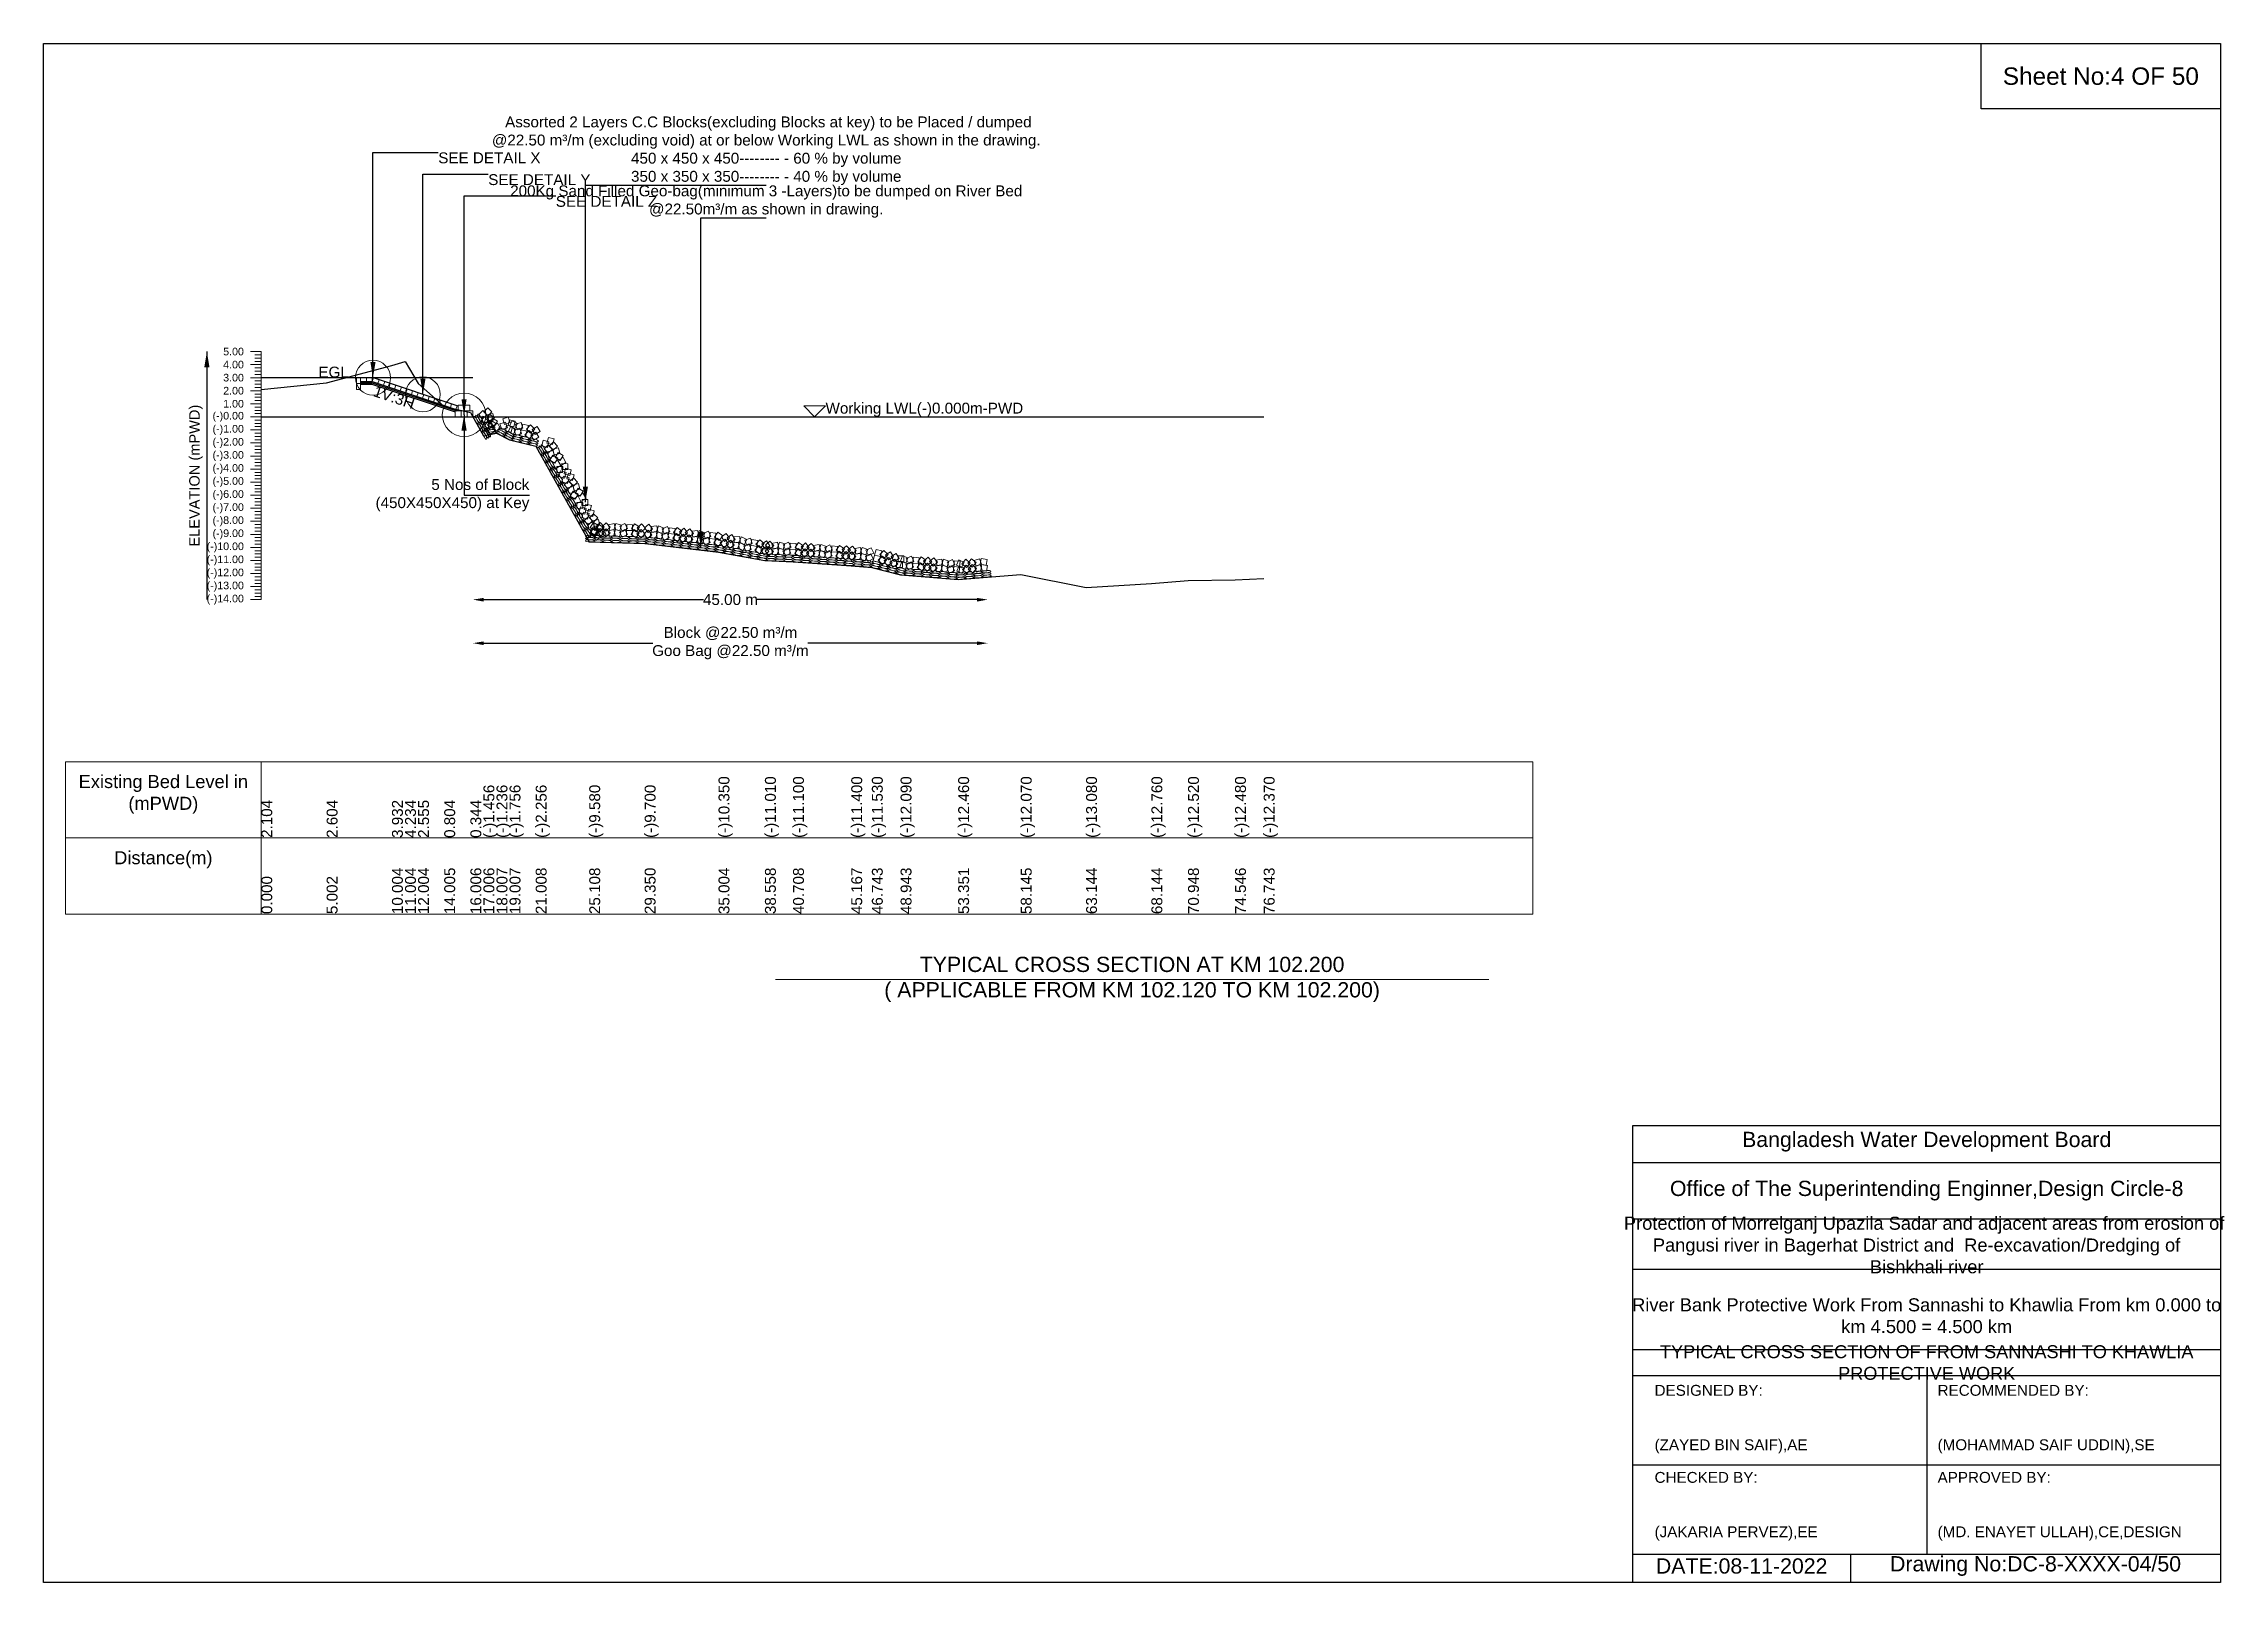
# Model space of a CAD drawing. Header units: inches. Extents: x 89000 to 845017, y -7071 to 0.
# Drawn here: x 145000 to 155017, y -7071 to 0 of the extents above; entities that cross this region are included whole.
import ezdxf

# ---------------------------------------------------------------- set-up
doc = ezdxf.new("R2010")
doc.units = ezdxf.units.IN
doc.header["$LTSCALE"] = 7
doc.header["$MEASUREMENT"] = 0
for name, color, linetype, lineweight in [('Cross section Data Border', 7, 'Continuous', 9), ('Cross Section Labels', 7, 'Continuous', 9), ('Existing_Bed_Level for Xsection', 7, 'Continuous', 25), ('Long Section Labels', 7, 'Continuous', 9)]:
    doc.layers.add(name, color=color, linetype=linetype, lineweight=lineweight)
doc.styles.get("Standard").update_dxf_attribs({"font": 'arial.ttf'})
doc.dimstyles.new('Appron Lebeling Style', dxfattribs={"dimtxt": 50, "dimasz": 50, "dimexe": 0.18, "dimexo": 0.0625, "dimgap": 0.09, "dimtad": 0, "dimtih": 1, "dimtoh": 1, "dimdec": 4, "dimzin": 0, "dimdsep": 46, "dimtxsty": 'Standard', "dimcen": 0.09, "dimse1": 1, "dimse2": 1, "dimadec": 0, "dimazin": 0, "dimtfac": 1, "dimtdec": 4, "dimtofl": 0, "dimtmove": 0, "dimatfit": 3, "dimfxl": 1, "dimtolj": 1, "dimtzin": 0, "dimarcsym": 0})
doc.dimstyles.get("Standard").update_dxf_attribs({"dimtxt": 0.18, "dimasz": 0.18, "dimexe": 0.18, "dimexo": 0.0625, "dimgap": 0.09, "dimtad": 0, "dimtih": 1, "dimtoh": 1, "dimdec": 4, "dimzin": 0, "dimdsep": 46, "dimtxsty": 'Standard', "dimcen": 0.09, "dimadec": 0, "dimazin": 0, "dimtfac": 1, "dimtdec": 4, "dimtofl": 0, "dimtmove": 0, "dimatfit": 3, "dimfxl": 1, "dimtolj": 1, "dimtzin": 0, "dimarcsym": 0})

msp = doc.modelspace()

# ---------------------------------------------------------------- texts
at = {"attachment_point": 5}
for s, insert, char_height in [('Sheet No:4 OF 50', (154450, -150), 80), ('Bangladesh Water Development Board', (153650, -5046), 70), ('Office of The Superintending Enginner,Design Circle-8', (153650, -5271), 70)]:
    msp.add_mtext(s, dxfattribs=dict(at, insert=insert, char_height=char_height))
for s, insert, char_height, width, attachment_point in [('Protection of Morrelganj Upazila Sadar and adjacent areas from erosion of  Pangusi river in Bagerhat District and  Re-excavation/Dredging of     Bishkhali river', (153650, -5521), 60, 2800, 5), ('River Bank Protective Work From Sannashi to Khawlia From km 0.000 to km 4.500 = 4.500 km', (153650, -5846), 60, 2700, 5), ('TYPICAL CROSS SECTION OF FROM SANNASHI TO KHAWLIA PROTECTIVE WORK', (153650, -6061), 59.5765532, 2800, 5), ('DESIGNED BY:^J^J^J(ZAYED BIN SAIF),AE', (152400, -6321), 50, 1400, 4), ('RECOMMENDED BY:^J^J^J(MOHAMMAD SAIF UDDIN),SE', (153700, -6321), 50, 1400, 4), ('CHECKED BY:^J^J^J(JAKARIA PERVEZ),EE', (152400, -6721), 50, 1400, 4), ('APPROVED BY:^J^J^J(MD. ENAYET ULLAH),CE,DESIGN', (153700, -6721), 50, 1400, 4), ('DATE:08-11-2022', (152800, -6996), 70, 1400, 5), ('Drawing No:DC-8-XXXX-04/50', (154150, -6996), 70, 2200, 5)]:
    msp.add_mtext(s, dxfattribs=dict(insert=insert, char_height=char_height, width=width, attachment_point=attachment_point))
at = {"layer": 'Cross section Data Border', "char_height": 60, "width": 800, "attachment_point": 5}
for s, insert in [('Existing Bed Level in (mPWD)', (145550, -3450)), ('Distance(m)', (145550, -3750))]:
    msp.add_mtext(s, dxfattribs=dict(at, insert=insert))
at = {"layer": 'Cross Section Labels'}
for s, insert, char_height, attachment_point in [(' Assorted 2 Layers C.C Blocks(excluding Blocks at key) to be Placed / dumped^J@22.50 m³/m (excluding void) at or below Working LWL as shown in the drawing.^J450 x 450 x 450-------- - 60 % by volume^J350 x 350 x 350-------- - 40 % by volume', (148319.39719, -650), 50, 8), ('SEE DETAIL X', (146812.83475, -500), 50, 1), ('SEE DETAIL Y', (147042.33475, -600), 50, 1), ('200Kg Sand Filled Geo-bag(minimum 3 -Layers)to be dumped on River Bed^J@22.50m³/m as shown in drawing.', (148319.39719, -800), 50, 8), ('SEE DETAIL Z', (147352.83475, -700), 50, 1), ('EGL', (146401.91375, -1535.2), 50, 9), ('Working LWL(-)0.000m-PWD', (148591.83475, -1715.2), 50, 7), ('5 Nos of Block ^J(450X450X450) at Key', (147231.33475, -2075.2), 50, 6), ('TYPICAL CROSS SECTION AT KM 102.200^J( APPLICABLE FROM KM 102.120 TO KM 102.200)', (150000, -4300), 70, 5)]:
    msp.add_mtext(s, dxfattribs=dict(at, insert=insert, char_height=char_height, attachment_point=attachment_point))
at = {"layer": 'Cross Section Labels', "insert": (146618.09791, -1601.9105), "char_height": 50, "attachment_point": 2, "rotation": 341.565051177}
msp.add_mtext('1V:3H', dxfattribs=at)
at = {"layer": 'Long Section Labels', "char_height": 35, "attachment_point": 6}
for s, insert in [('5.00', (145920, -1415.2)), ('4.00', (145920, -1475.2)), ('3.00', (145920, -1535.2)), ('2.00', (145920, -1595.2)), ('(-)0.00', (145920, -1715.2)), ('1.00', (145920, -1655.2)), ('(-)1.00', (145920, -1775.2)), ('(-)2.00', (145920, -1835.2)), ('(-)3.00', (145920, -1895.2)), ('(-)4.00', (145920, -1955.2)), ('(-)5.00', (145920, -2015.2)), ('(-)6.00', (145920, -2075.2)), ('(-)7.00', (145920, -2135.2)), ('(-)8.00', (145920, -2195.2)), ('(-)10.00', (145920, -2315.2)), ('(-)9.00', (145920, -2255.2)), ('(-)11.00', (145920, -2375.2)), ('(-)12.00', (145920, -2435.2)), ('(-)13.00', (145920, -2495.2)), ('(-)14.00', (145920, -2555.2))]:
    msp.add_mtext(s, dxfattribs=dict(at, insert=insert))
at = {"layer": 'Long Section Labels', "rotation": 90}
for s, insert, char_height, attachment_point in [('ELEVATION (mPWD)', (145700, -1985.2), 48, 5), ('(-)10.350', (148100.24847, -3650), 50, 1), ('(-)11.010', (148313.48762, -3650), 50, 1), ('(-)11.100', (148442.50912, -3650), 50, 1), ('(-)11.400', (148709.99769, -3650), 50, 1), ('(-)11.530', (148804.60836, -3650), 50, 1), ('(-)12.090', (148936.57179, -3650), 50, 1), ('(-)12.460', (149201.04756, -3650), 50, 1), ('(-)12.070', (149488.67558, -3650), 50, 1), ('(-)13.080', (149788.66655, -3650), 50, 1), ('(-)12.760', (150088.65884, -3650), 50, 1), ('(-)12.520', (150256.88174, -3650), 50, 1), ('(-)12.480', (150472.74228, -3650), 50, 1), ('(-)12.370', (150604.59003, -3650), 50, 1), ('2.104', (146000, -3650), 50, 1), ('2.604', (146300.11942, -3650), 50, 1), ('3.932', (146600.23885, -3650), 50, 1), ('4.234', (146660.24708, -3650), 50, 1), ('2.555', (146720.25532, -3650), 50, 1), ('0.804', (146840.31091, -3650), 50, 1), ('0.344', (146960.36651, -3650), 50, 1), ('(-)1.456', (147020.37474, -3650), 50, 1), ('(-)1.236', (147080.4221, -3650), 50, 1), ('(-)1.756', (147140.43034, -3650), 50, 1), ('(-)2.256', (147260.48593, -3650), 50, 1), ('(-)9.580', (147506.50916, -3650), 50, 1), ('(-)9.700', (147760.976, -3650), 50, 1), ('10.004', (146600.23885, -4000), 50, 1), ('11.004', (146660.24708, -4000), 50, 1), ('12.004', (146720.25532, -4000), 50, 1), ('14.005', (146840.31091, -4000), 50, 1), ('16.006', (146960.36651, -4000), 50, 1), ('17.006', (147020.37474, -4000), 50, 1), ('18.007', (147080.4221, -4000), 50, 1), ('19.007', (147140.43034, -4000), 50, 1), ('21.008', (147260.48593, -4000), 50, 1), ('25.108', (147506.50916, -4000), 50, 1), ('29.350', (147760.976, -4000), 50, 1), ('35.004', (148100.24847, -4000), 50, 1), ('38.558', (148313.48762, -4000), 50, 1), ('40.708', (148442.50912, -4000), 50, 1), ('45.167', (148709.99769, -4000), 50, 1), ('46.743', (148804.60836, -4000), 50, 1), ('48.943', (148936.57179, -4000), 50, 1), ('53.351', (149201.04756, -4000), 50, 1), ('58.145', (149488.67558, -4000), 50, 1), ('63.144', (149788.66655, -4000), 50, 1), ('68.144', (150088.65884, -4000), 50, 1), ('70.948', (150256.88174, -4000), 50, 1), ('74.546', (150472.74228, -4000), 50, 1), ('76.743', (150604.59003, -4000), 50, 1), ('0.000', (146000, -4000), 50, 1), ('5.002', (146300.11942, -4000), 50, 1)]:
    msp.add_mtext(s, dxfattribs=dict(at, insert=insert, char_height=char_height, attachment_point=attachment_point))

# ---------------------------------------------------------------- blocks, each defined once
blk = doc.blocks.new('*D1')
at = {"layer": 'Cross Section Labels', "color": 0, "lineweight": -2, "transparency": 16777216}
for p, q in [((147022, -2555), (148031, -2555)), ((149287, -2555), (148278, -2555))]:
    blk.add_line(p, q, dxfattribs=at)
at = {"layer": 'Cross Section Labels', "color": 0, "transparency": 16777216}
for points in [[(147022, -2547), (147022, -2564), (146972, -2555)], [(149287, -2547), (149287, -2564), (149337, -2555)]]:
    blk.add_solid(points, dxfattribs=at)
at = {"layer": 'Defpoints', "color": 0, "transparency": 16777216}
for p in [(146972, -1715), (149337, -2452), (149337, -2555)]:
    blk.add_point(p, dxfattribs=at)
at = {"layer": 'Cross Section Labels', "color": 0, "transparency": 16777216, "insert": (148155, -2555), "char_height": 50, "attachment_point": 5}
blk.add_mtext('\\A1;45.00 m', dxfattribs=at)
blk = doc.blocks.new('*D2')
at = {"layer": 'Cross Section Labels', "color": 0, "lineweight": -2, "transparency": 16777216}
for p, q in [((147022, -2755), (147799, -2755)), ((149287, -2755), (148510, -2755))]:
    blk.add_line(p, q, dxfattribs=at)
at = {"layer": 'Cross Section Labels', "color": 0, "transparency": 16777216}
for points in [[(147022, -2747), (147022, -2764), (146972, -2755)], [(149287, -2747), (149287, -2764), (149337, -2755)]]:
    blk.add_solid(points, dxfattribs=at)
at = {"layer": 'Defpoints', "color": 0, "transparency": 16777216}
for p in [(146972, -1715), (149337, -2452), (149337, -2755)]:
    blk.add_point(p, dxfattribs=at)
at = {"layer": 'Cross Section Labels', "color": 0, "transparency": 16777216, "insert": (148155, -2755), "char_height": 50, "attachment_point": 5}
blk.add_mtext('\\A1;Block @22.50 m³/m ^JGoo Bag @22.50 m³/m ', dxfattribs=at)

# ---------------------------------------------------------------- dimensions: what is measured, and where the dimension line sits
at = {"layer": 'Cross Section Labels'}
for base, text, picture, middle in [((149337.47316, -2555.2), '45.00 m', '*D1', (148154.65395, -2555.2)), ((149337.47316, -2755.2), 'Block @22.50 m³/m ^JGoo Bag @22.50 m³/m ', '*D2', (148154.65395, -2755.2))]:
    dim = msp.add_linear_dim(base=base, p1=(146971.83475, -1715.2), p2=(149337.47316, -2451.70109), text=text, dimstyle='Appron Lebeling Style', dxfattribs=at)
    dim.commit()
    dim.dimension.update_dxf_attribs({"geometry": picture, "text_midpoint": middle})

# ---------------------------------------------------------------- linework, layer by layer
for points in [[(145000, 0), (155000, 0), (155000, -7071), (145000, -7071)], [(153900, 0), (155000, 0), (155000, -300), (153900, -300)]]:
    msp.add_lwpolyline(points, close=True)
for points in [[(152300, -7071), (152300, -4971), (155000, -4971)], [(152300, -5141), (155000, -5141)], [(152300, -5401), (155000, -5401)], [(152300, -5631), (155000, -5631)], [(152300, -6001), (155000, -6001)], [(152300, -6121), (155000, -6121)], [(153650, -6121), (153650, -6941)], [(152300, -6531), (155000, -6531)], [(152300, -6941), (155000, -6941)], [(153300, -6941), (153300, -7071)]]:
    msp.add_lwpolyline(points)
at = {"layer": 'Cross section Data Border'}
msp.add_lwpolyline([(145100, -3300), (151841.47793, -3300), (151841.47793, -4000), (145100, -4000)], close=True, dxfattribs=at)
for points in [[(146000, -3300), (146000, -4000)], [(145100, -3650), (151841.47793, -3650)]]:
    msp.add_lwpolyline(points, dxfattribs=at)
at = {"layer": 'Cross Section Labels'}
msp.add_lwpolyline([(148541.83475, -1715.2), (148591.83475, -1665.2), (148491.83475, -1665.2)], close=True, dxfattribs=at)
msp.add_lwpolyline([(148362, -4300), (150000, -4300), (151638, -4300)], dxfattribs=at)
for centre, radius in [((146512.83475, -1535.2), 80), ((146742.33475, -1611.7), 80), ((146931.33475, -1706.2), 100)]:
    msp.add_circle(centre, radius, dxfattribs=at)
at = {"layer": 'Existing_Bed_Level for Xsection'}
for points in [[(146000, -1588.96), (146300.11942, -1558.96), (146600.23885, -1479.28), (146660.24708, -1461.16), (146720.25532, -1561.9), (146840.31091, -1666.96), (146960.36651, -1694.56), (147020.37474, -1802.56), (147080.4221, -1789.36), (147140.43034, -1820.56), (147260.48593, -1850.56), (147506.50916, -2290), (147760.976, -2297.2), (148100.24847, -2336.2), (148313.48762, -2375.8), (148442.50912, -2381.2), (148709.99769, -2399.2), (148804.60836, -2407), (148936.57179, -2440.6), (149201.04756, -2462.8), (149488.67558, -2439.4), (149788.66655, -2500), (150088.65884, -2480.8), (150256.88174, -2466.4), (150472.74228, -2464), (150604.59003, -2457.4)], [(146971.83475, -1535.2), (146000, -1535.2)], [(146904.33475, -1665.7), (146515.60585, -1536.1237), (146512.83475, -1535.2), (146509.91375, -1535.2), (146455.91375, -1535.2)], [(146455.91375, -1553.2), (146509.91375, -1553.2), (146904.33475, -1684.67367)], [(146455.91375, -1559.2), (146508.94008, -1559.2), (146895.94008, -1688.2)], [(146455.91375, -1565.2), (146507.96642, -1565.2), (146890.83475, -1692.82278)], [(146000, -1715.2), (150604.59003, -1715.2)]]:
    msp.add_lwpolyline(points, dxfattribs=at)
at = {"layer": 'Long Section Labels'}
for points in [[(146000, -1415.2), (145950, -1415.2)], [(146000, -1475.2), (145950, -1475.2)], [(146000, -1430.2), (145970, -1430.2)], [(146000, -1445.2), (145970, -1445.2)], [(146000, -1460.2), (145970, -1460.2)], [(146000, -1490.2), (145970, -1490.2)], [(146000, -2555.2), (146000, -2495.2), (146000, -2435.2), (146000, -2375.2), (146000, -2315.2), (146000, -2255.2), (146000, -2195.2), (146000, -2135.2), (146000, -2075.2), (146000, -2015.2), (146000, -1955.2), (146000, -1895.2), (146000, -1835.2), (146000, -1775.2), (146000, -1715.2), (146000, -1655.2), (146000, -1595.2), (146000, -1535.2), (146000, -1475.2), (146000, -1415.2)], [(146000, -1535.2), (145950, -1535.2)], [(146000, -1595.2), (145950, -1595.2)], [(146000, -1505.2), (145970, -1505.2)], [(146000, -1520.2), (145970, -1520.2)], [(146000, -1550.2), (145970, -1550.2)], [(146000, -1565.2), (145970, -1565.2)], [(146000, -1580.2), (145970, -1580.2)], [(146000, -1655.2), (145950, -1655.2)], [(146000, -1610.2), (145970, -1610.2)], [(146000, -1625.2), (145970, -1625.2)], [(146000, -1640.2), (145970, -1640.2)], [(146000, -1670.2), (145970, -1670.2)], [(146000, -1685.2), (145970, -1685.2)], [(146000, -1700.2), (145970, -1700.2)], [(146000, -1715.2), (145950, -1715.2)], [(146000, -1775.2), (145950, -1775.2)], [(146000, -1730.2), (145970, -1730.2)], [(146000, -1745.2), (145970, -1745.2)], [(146000, -1760.2), (145970, -1760.2)], [(146000, -1790.2), (145970, -1790.2)], [(146000, -1835.2), (145950, -1835.2)], [(146000, -1895.2), (145950, -1895.2)], [(146000, -1805.2), (145970, -1805.2)], [(146000, -1820.2), (145970, -1820.2)], [(146000, -1850.2), (145970, -1850.2)], [(146000, -1865.2), (145970, -1865.2)], [(146000, -1880.2), (145970, -1880.2)], [(146000, -1955.2), (145950, -1955.2)], [(146000, -1910.2), (145970, -1910.2)], [(146000, -1925.2), (145970, -1925.2)], [(146000, -1940.2), (145970, -1940.2)], [(146000, -1970.2), (145970, -1970.2)], [(146000, -1985.2), (145970, -1985.2)], [(146000, -2000.2), (145970, -2000.2)], [(146000, -2015.2), (145950, -2015.2)], [(146000, -2075.2), (145950, -2075.2)], [(146000, -2030.2), (145970, -2030.2)], [(146000, -2045.2), (145970, -2045.2)], [(146000, -2060.2), (145970, -2060.2)], [(146000, -2090.2), (145970, -2090.2)], [(146000, -2135.2), (145950, -2135.2)], [(146000, -2195.2), (145950, -2195.2)], [(146000, -2105.2), (145970, -2105.2)], [(146000, -2120.2), (145970, -2120.2)], [(146000, -2150.2), (145970, -2150.2)], [(146000, -2165.2), (145970, -2165.2)], [(146000, -2180.2), (145970, -2180.2)], [(146000, -2255.2), (145950, -2255.2)], [(146000, -2210.2), (145970, -2210.2)], [(146000, -2225.2), (145970, -2225.2)], [(146000, -2240.2), (145970, -2240.2)], [(146000, -2270.2), (145970, -2270.2)], [(146000, -2285.2), (145970, -2285.2)], [(146000, -2300.2), (145970, -2300.2)], [(146000, -2315.2), (145950, -2315.2)], [(146000, -2375.2), (145950, -2375.2)], [(146000, -2330.2), (145970, -2330.2)], [(146000, -2345.2), (145970, -2345.2)], [(146000, -2360.2), (145970, -2360.2)], [(146000, -2390.2), (145970, -2390.2)], [(146000, -2435.2), (145950, -2435.2)], [(146000, -2495.2), (145950, -2495.2)], [(146000, -2405.2), (145970, -2405.2)], [(146000, -2420.2), (145970, -2420.2)], [(146000, -2450.2), (145970, -2450.2)], [(146000, -2465.2), (145970, -2465.2)], [(146000, -2480.2), (145970, -2480.2)], [(146000, -2555.2), (145950, -2555.2)], [(146000, -2510.2), (145970, -2510.2)], [(146000, -2525.2), (145970, -2525.2)], [(146000, -2540.2), (145970, -2540.2)]]:
    msp.add_lwpolyline(points, dxfattribs=at)
for points in [[(146455.91375, -1535.2), (146437.91375, -1535.2), (146437.91375, -1562.2), (146455.91375, -1562.2)], [(146455.91375, -1562.2), (146437.91375, -1562.2), (146437.91375, -1589.2), (146455.91375, -1589.2)], [(146482.91375, -1535.2), (146455.91375, -1535.2), (146455.91375, -1553.2), (146482.91375, -1553.2)], [(146509.91375, -1535.2), (146482.91375, -1535.2), (146482.91375, -1553.2), (146509.91375, -1553.2)], [(146541.2203, -1544.66185), (146515.60585, -1536.1237), (146509.91375, -1553.2), (146535.5282, -1561.73815)], [(146566.83475, -1553.2), (146541.2203, -1544.66185), (146535.5282, -1561.73815), (146561.14265, -1570.2763)], [(146592.4492, -1561.73815), (146566.83475, -1553.2), (146561.14265, -1570.2763), (146586.7571, -1578.81445)], [(146618.06364, -1570.2763), (146592.4492, -1561.73815), (146586.7571, -1578.81445), (146612.37154, -1587.3526)], [(146643.67809, -1578.81445), (146618.06364, -1570.2763), (146612.37154, -1587.3526), (146637.98599, -1595.89075)], [(146669.29254, -1587.3526), (146643.67809, -1578.81445), (146637.98599, -1595.89075), (146663.60044, -1604.4289)], [(146694.90699, -1595.89075), (146669.29254, -1587.3526), (146663.60044, -1604.4289), (146689.21489, -1612.96705)], [(146720.52144, -1604.4289), (146694.90699, -1595.89075), (146689.21489, -1612.96705), (146714.82934, -1621.5052)], [(146746.13589, -1612.96705), (146720.52144, -1604.4289), (146714.82934, -1621.5052), (146740.44379, -1630.04335)], [(146771.75034, -1621.5052), (146746.13589, -1612.96705), (146740.44379, -1630.04335), (146766.05824, -1638.5815)], [(146797.36479, -1630.04335), (146771.75034, -1621.5052), (146766.05824, -1638.5815), (146791.67269, -1647.11965)], [(146822.97924, -1638.5815), (146797.36479, -1630.04335), (146791.67269, -1647.11965), (146817.28714, -1655.6578)], [(146848.59369, -1647.11965), (146822.97924, -1638.5815), (146817.28714, -1655.6578), (146842.90159, -1664.19595)], [(146874.20813, -1655.6578), (146848.59369, -1647.11965), (146842.90159, -1664.19595), (146868.51604, -1672.7341)], [(146899.82258, -1664.19595), (146874.20813, -1655.6578), (146868.51604, -1672.7341), (146894.13048, -1681.27225)], [(146917.83475, -1688.2), (146890.83475, -1688.2), (146890.83475, -1715.2), (146917.83475, -1715.2)], [(146931.33475, -1661.2), (146904.33475, -1661.2), (146904.33475, -1688.2), (146931.33475, -1688.2)], [(146944.83475, -1688.2), (146917.83475, -1688.2), (146917.83475, -1715.2), (146944.83475, -1715.2)], [(146958.33475, -1661.2), (146931.33475, -1661.2), (146931.33475, -1688.2), (146958.33475, -1688.2)], [(146971.83475, -1688.2), (146944.83475, -1688.2), (146944.83475, -1715.2), (146971.83475, -1715.2)], [(147036.03007, -1705.89171), (147017.25077, -1686.49228), (146997.85134, -1705.27158), (147016.63064, -1724.67101)], [(147059.63155, -1692.77797), (147040.85225, -1673.37854), (147021.45282, -1692.15784), (147040.23212, -1711.55727)], [(147070.02882, -1725.88917), (147063.4757, -1699.69649), (147037.28301, -1706.24961), (147043.83614, -1732.44229)], [(147043.11241, -1719.69339), (147017.37167, -1711.54388), (147009.22216, -1737.28462), (147034.9629, -1745.43413)], [(147046.42734, -1739.0029), (147039.87421, -1712.81022), (147013.68153, -1719.36335), (147020.23466, -1745.55603)], [(147048.90931, -1746.06375), (147023.16857, -1737.91425), (147015.01907, -1763.65498), (147040.75981, -1771.80449)], [(147061.69104, -1748.15822), (147038.54178, -1734.26174), (147024.6453, -1757.41099), (147047.79456, -1771.30747)], [(147048.44604, -1704.04381), (147033.88935, -1726.78371), (147056.62925, -1741.34039), (147071.18594, -1718.6005)], [(147074.63951, -1781.62996), (147061.52578, -1758.02848), (147037.9243, -1771.14222), (147051.03803, -1794.7437)], [(147054.24294, -1730.41417), (147039.68626, -1753.15407), (147062.42615, -1767.71075), (147076.98284, -1744.97086)], [(147085.29252, -1735.04449), (147062.14327, -1721.14801), (147048.24679, -1744.29726), (147071.39604, -1758.19374)], [(147098.24099, -1768.51623), (147085.12726, -1744.91475), (147061.52578, -1758.02848), (147074.63951, -1781.62996)], [(147130.20006, -1765.52787), (147122.05781, -1739.78483), (147096.31478, -1747.92708), (147104.45702, -1773.67011)], [(147142.65524, -1741.57231), (147134.51299, -1715.82928), (147108.76996, -1723.97152), (147116.9122, -1749.71456)], [(147153.30769, -1758.91327), (147126.94359, -1753.08794), (147121.11826, -1779.45203), (147147.48235, -1785.27737)], [(147169.90922, -1772.63426), (147146.30398, -1759.5273), (147133.19702, -1783.13255), (147156.80226, -1796.23951)], [(147165.76287, -1734.95772), (147139.39877, -1729.13238), (147133.57344, -1755.49648), (147159.93753, -1761.32181)], [(147176.45483, -1746.4397), (147152.84958, -1733.33274), (147139.74263, -1756.93799), (147163.34787, -1770.04495)], [(147187.02235, -1767.74128), (147161.05994, -1775.15435), (147168.47302, -1801.11675), (147194.43542, -1793.70368)], [(147193.56795, -1741.54672), (147167.60555, -1748.95979), (147175.01862, -1774.92219), (147200.98103, -1767.50912)], [(147220.31233, -1781.15015), (147194.11776, -1774.60454), (147187.57216, -1800.7991), (147213.76672, -1807.34471)], [(147226.85793, -1754.95558), (147200.66337, -1748.40998), (147194.11776, -1774.60454), (147220.31233, -1781.15015)], [(147249.22575, -1797.1856), (147229.80217, -1778.43128), (147211.04785, -1797.85486), (147230.47144, -1816.60918)], [(147255.77136, -1770.99103), (147236.34778, -1752.23672), (147217.59346, -1771.6603), (147237.01704, -1790.41462)], [(147260.96718, -1785.54533), (147237.81086, -1799.43002), (147251.69555, -1822.58635), (147274.85187, -1808.70166)], [(147267.51279, -1759.35077), (147244.35646, -1773.23546), (147258.24115, -1796.39178), (147281.39748, -1782.50709)], [(147314.01343, -1855.87891), (147321.33536, -1829.89065), (147295.3471, -1822.56873), (147288.02518, -1848.55699)], [(147336.96025, -1863.03148), (147318.11854, -1843.69266), (147298.77971, -1862.53437), (147317.62142, -1881.87319)], [(147337.57254, -1842.6892), (147344.89446, -1816.70094), (147318.90621, -1809.37902), (147311.58428, -1835.36728)], [(147347.46415, -1896.109), (147340.82666, -1869.93757), (147314.65523, -1876.57506), (147321.29272, -1902.74649)], [(147360.51935, -1849.84177), (147341.67764, -1830.50295), (147322.33882, -1849.34466), (147341.18053, -1868.68348)], [(147362.75727, -1905.2151), (147339.56336, -1891.39328), (147325.74154, -1914.58718), (147348.93545, -1928.409)], [(147371.02326, -1882.91929), (147364.38577, -1856.74786), (147338.21434, -1863.38535), (147344.85183, -1889.55678)], [(147386.31637, -1892.02538), (147363.12247, -1878.20356), (147349.30065, -1901.39747), (147372.49456, -1915.21929)], [(147399.37263, -1925.45523), (147386.18292, -1901.89612), (147362.62382, -1915.08584), (147375.81353, -1938.64494)], [(147375.81353, -1938.64494), (147362.62382, -1915.08584), (147339.06471, -1928.27555), (147352.25442, -1951.83466)], [(147383.95738, -1970.68866), (147384.29814, -1943.69081), (147357.30029, -1943.35005), (147356.95953, -1970.3479)], [(147400.48106, -1971.25856), (147374.49864, -1963.91594), (147367.15603, -1989.89836), (147393.13845, -1997.24097)], [(147406.34143, -2020.79265), (147413.66335, -1994.8044), (147387.67509, -1987.48247), (147380.35317, -2013.47073)], [(147407.51648, -1957.49894), (147407.85724, -1930.50109), (147380.85939, -1930.16033), (147380.51863, -1957.15818)], [(147424.04017, -1958.06884), (147398.05775, -1950.72623), (147390.71513, -1976.70865), (147416.69755, -1984.05126)], [(147429.90053, -2007.60294), (147437.22245, -1981.61468), (147411.2342, -1974.29276), (147403.91227, -2000.28102)], [(147452.84734, -2014.75551), (147434.00563, -1995.41669), (147414.66681, -2014.2584), (147433.50852, -2033.59722)], [(147429.28824, -2027.94523), (147410.44653, -2008.6064), (147391.10771, -2027.44811), (147409.94941, -2046.78693)], [(147439.79214, -2061.02275), (147433.15465, -2034.85132), (147406.98322, -2041.48881), (147413.62071, -2067.66024)], [(147455.08526, -2070.12884), (147431.89135, -2056.30702), (147418.06953, -2079.50093), (147441.26344, -2093.32274)], [(147463.35125, -2047.83303), (147456.71376, -2021.6616), (147430.54233, -2028.29909), (147437.17982, -2054.47052)], [(147468.14152, -2103.55868), (147454.95181, -2079.99958), (147431.3927, -2093.18929), (147444.58241, -2116.7484)], [(147478.64436, -2056.93912), (147455.45046, -2043.11731), (147441.62864, -2066.31121), (147464.82255, -2080.13303)], [(147491.70062, -2090.36897), (147478.51091, -2066.80987), (147454.95181, -2079.99958), (147468.14152, -2103.55868)], [(147499.84447, -2122.41269), (147500.18523, -2095.41484), (147473.18738, -2095.07408), (147472.84662, -2122.07192)], [(147476.28537, -2135.6024), (147476.62613, -2108.60455), (147449.62828, -2108.26379), (147449.28752, -2135.26164)], [(147492.80905, -2136.1723), (147466.82663, -2128.82968), (147459.48402, -2154.8121), (147485.46644, -2162.15472)], [(147498.66942, -2185.70639), (147505.99134, -2159.71814), (147480.00308, -2152.39622), (147472.68116, -2178.38447)], [(147516.36816, -2122.98258), (147490.38574, -2115.63997), (147483.04313, -2141.62239), (147509.02554, -2148.965)], [(147521.61623, -2192.85897), (147502.77452, -2173.52015), (147483.4357, -2192.36186), (147502.27741, -2211.70068)], [(147522.22852, -2172.51668), (147529.55044, -2146.52842), (147503.56219, -2139.2065), (147496.24026, -2165.19476)], [(147532.12013, -2225.93649), (147525.48264, -2199.76506), (147499.31121, -2206.40255), (147505.9487, -2232.57398)], [(147545.17533, -2179.66925), (147526.33362, -2160.33043), (147506.9948, -2179.17214), (147525.83651, -2198.51096)], [(147548.1587, -2215.09563), (147525.15872, -2200.95346), (147511.01656, -2223.95345), (147534.01654, -2238.09561)], [(147555.67924, -2212.74677), (147549.04175, -2186.57535), (147522.87032, -2193.21283), (147529.50781, -2219.38426)], [(147557.1244, -2201.20415), (147537.4928, -2219.74061), (147556.02925, -2239.37221), (147575.66086, -2220.83576)], [(147602.65048, -2221.58421), (147584.09841, -2201.96737), (147564.48157, -2220.51945), (147583.03365, -2240.13629)], [(147547.39506, -2242.08483), (147524.39508, -2227.94266), (147510.25291, -2250.94264), (147533.25289, -2265.08481)], [(147547.41325, -2235.04258), (147524.21934, -2221.22076), (147510.39752, -2244.41467), (147533.59143, -2258.23649)], [(147560.46951, -2268.47243), (147547.2798, -2244.91332), (147523.72069, -2258.10303), (147536.9104, -2281.66214)], [(147570.97236, -2221.85287), (147547.77845, -2208.03105), (147533.95663, -2231.22496), (147557.15054, -2245.04677)], [(147556.36076, -2228.19335), (147536.72915, -2246.7298), (147555.26561, -2266.36141), (147574.89721, -2247.82496)], [(147584.02861, -2255.28271), (147570.8389, -2231.72361), (147547.2798, -2244.91332), (147560.46951, -2268.47243)], [(147601.88684, -2248.57341), (147583.33476, -2228.95657), (147563.71792, -2247.50865), (147582.27, -2267.12548)], [(147619.79808, -2232.54521), (147593.53212, -2238.79817), (147599.78508, -2265.06413), (147626.05104, -2258.81117)], [(147620.56172, -2205.55601), (147594.29576, -2211.80898), (147600.54873, -2238.07493), (147626.81468, -2231.82197)], [(147653.58003, -2240.4972), (147627.70966, -2232.76906), (147619.98153, -2258.63943), (147645.8519, -2266.36757)], [(147654.34367, -2213.508), (147628.47331, -2205.77987), (147620.74517, -2231.65023), (147646.61554, -2239.37837)], [(147669.24188, -2232.04102), (147645.47904, -2244.86006), (147658.29808, -2268.6229), (147682.06091, -2255.80386)], [(147670.00552, -2205.05183), (147646.24269, -2217.87086), (147659.06172, -2241.6337), (147682.82456, -2228.81466)], [(147704.6356, -2237.98283), (147677.6464, -2237.21918), (147676.88275, -2264.20838), (147703.87195, -2264.97203)], [(147705.39924, -2210.99363), (147678.41004, -2210.22998), (147677.6464, -2237.21918), (147704.6356, -2237.98283)], [(147736.31945, -2247.43034), (147713.31947, -2233.28818), (147699.1773, -2256.28816), (147722.17728, -2270.43032)], [(147737.08309, -2220.44114), (147714.08311, -2206.29898), (147699.94095, -2229.29896), (147722.94093, -2243.44112)], [(147745.28515, -2233.53886), (147725.65354, -2252.07532), (147744.19, -2271.70692), (147763.8216, -2253.17047)], [(147746.0488, -2206.54967), (147726.41719, -2225.08612), (147744.95364, -2244.71772), (147764.58525, -2226.18127)], [(147794.42515, -2256.64698), (147777.63004, -2235.5064), (147756.48946, -2252.3015), (147773.28457, -2273.44209)], [(147797.50854, -2229.82362), (147780.71344, -2208.68303), (147759.57285, -2225.47814), (147776.36796, -2246.61873)], [(147813.64926, -2242.21961), (147786.94264, -2246.18904), (147790.91206, -2272.89566), (147817.61869, -2268.92624)], [(147816.73266, -2215.39625), (147790.02604, -2219.36568), (147793.99546, -2246.0723), (147820.70208, -2242.10288)], [(147846.62158, -2253.04924), (147821.51223, -2243.12348), (147811.58647, -2268.23282), (147836.69581, -2278.15859)], [(147849.70497, -2226.22588), (147824.59563, -2216.30012), (147814.66986, -2241.40946), (147839.77921, -2251.33523)], [(147862.95303, -2245.97224), (147838.17519, -2256.69878), (147848.90174, -2281.47662), (147873.67958, -2270.75007)], [(147866.03642, -2219.14887), (147841.25859, -2229.87542), (147851.98514, -2254.65326), (147876.76297, -2243.92671)], [(147897.70412, -2254.93784), (147870.88076, -2251.85444), (147867.79737, -2278.67781), (147894.62073, -2281.7612)], [(147900.78752, -2228.11448), (147873.96416, -2225.03108), (147870.88076, -2251.85444), (147897.70412, -2254.93784)], [(147928.45742, -2267.07689), (147906.75978, -2251.0079), (147890.69079, -2272.70554), (147912.38843, -2288.77453)], [(147931.54082, -2240.25353), (147909.84318, -2224.18454), (147893.77419, -2245.88218), (147915.47183, -2261.95117)], [(147938.58531, -2254.0085), (147917.43136, -2270.78677), (147934.20963, -2291.94072), (147955.36358, -2275.16245)], [(147941.6687, -2227.18514), (147920.51475, -2243.96341), (147937.29302, -2265.11736), (147958.44697, -2248.33909)], [(147982.18867, -2278.23074), (147965.39356, -2257.09016), (147944.25298, -2273.88527), (147961.04809, -2295.02585)], [(147985.27207, -2251.40738), (147968.47696, -2230.2668), (147947.33638, -2247.06191), (147964.13148, -2268.20249)], [(148001.41279, -2263.80338), (147974.70616, -2267.7728), (147978.67559, -2294.47943), (148005.38221, -2290.51)], [(148004.49618, -2236.98002), (147977.78956, -2240.94944), (147981.75898, -2267.65606), (148008.46561, -2263.68664)], [(148034.3851, -2274.63301), (148009.27576, -2264.70724), (147999.34999, -2289.81659), (148024.45934, -2299.74235)], [(148037.4685, -2247.80965), (148012.35915, -2237.88388), (148002.43339, -2262.99323), (148027.54273, -2272.91899)], [(148050.71655, -2267.556), (148025.93872, -2278.28255), (148036.66526, -2303.06038), (148061.4431, -2292.33384)], [(148053.79995, -2240.73264), (148029.02211, -2251.45919), (148039.74866, -2276.23702), (148064.5265, -2265.51048)], [(148085.46765, -2276.52161), (148058.64429, -2273.43821), (148055.56089, -2300.26157), (148082.38425, -2303.34497)], [(148088.55104, -2249.69824), (148061.72768, -2246.61485), (148058.64429, -2273.43821), (148085.46765, -2276.52161)], [(148116.22094, -2288.66066), (148094.52331, -2272.59167), (148078.45432, -2294.28931), (148100.15196, -2310.3583)], [(148119.30434, -2261.8373), (148097.6067, -2245.76831), (148081.53771, -2267.46595), (148103.23535, -2283.53494)], [(148130.47506, -2277.54099), (148108.21213, -2292.81718), (148123.48832, -2315.08011), (148145.75125, -2299.80392)], [(148135.40487, -2250.99486), (148113.14194, -2266.27105), (148128.41813, -2288.53398), (148150.68106, -2273.25779)], [(148172.30016, -2304.71878), (148157.00625, -2282.46802), (148134.75549, -2297.76193), (148150.0494, -2320.01269)], [(148177.22996, -2278.17265), (148161.93605, -2255.92189), (148139.68529, -2271.2158), (148154.9792, -2293.46656)], [(148192.47539, -2291.6545), (148165.5583, -2293.76872), (148167.67252, -2320.68581), (148194.58961, -2318.57159)], [(148197.4052, -2265.10837), (148170.4881, -2267.22259), (148172.60232, -2294.13968), (148199.51942, -2292.02546)], [(148224.62043, -2304.73697), (148200.2571, -2293.09961), (148188.61974, -2317.46295), (148212.98308, -2329.1003)], [(148229.55023, -2278.19084), (148205.1869, -2266.55348), (148193.54954, -2290.91682), (148217.91288, -2302.55417)], [(148241.40193, -2298.80556), (148215.94202, -2307.79405), (148224.93051, -2333.25396), (148250.39042, -2324.26547)], [(148246.33173, -2272.25943), (148220.87182, -2281.24792), (148229.86031, -2306.70783), (148255.32022, -2297.71934)], [(148280.38012, -2283.60527), (148253.83399, -2278.67546), (148248.90418, -2305.2216), (148275.45031, -2310.1514)], [(148310.22094, -2297.84067), (148289.68572, -2280.31057), (148272.15562, -2300.84579), (148292.69084, -2318.3759)], [(148321.22778, -2285.50347), (148298.96485, -2300.77966), (148314.24104, -2323.04259), (148336.50397, -2307.7664)], [(148353.63609, -2306.3105), (148335.35136, -2286.44423), (148315.48509, -2304.72896), (148333.76982, -2324.59523)], [(148371.76273, -2290.52632), (148345.41451, -2296.42303), (148351.31121, -2322.77125), (148377.65943, -2316.87455)], [(148405.4339, -2298.93505), (148379.67056, -2290.85729), (148371.5928, -2316.62064), (148397.35615, -2324.69839)], [(148421.20882, -2290.69174), (148397.27458, -2303.18781), (148409.77065, -2327.12206), (148433.7049, -2314.62599)], [(148456.51884, -2297.11229), (148429.54246, -2295.98323), (148428.4134, -2322.95962), (148455.38978, -2324.08867)], [(148489.93917, -2308.16731), (148467.50665, -2293.14127), (148452.48061, -2315.57379), (148474.91314, -2330.59983)], [(148499.4384, -2294.63506), (148479.10068, -2312.39392), (148496.85954, -2332.73164), (148517.19726, -2314.97278)], [(148544.13735, -2316.77041), (148526.3623, -2296.44684), (148506.03873, -2314.22189), (148523.81378, -2334.54546)], [(148562.65845, -2301.45099), (148536.16916, -2306.67762), (148541.39579, -2333.16691), (148567.88508, -2327.94028)], [(148596.10555, -2310.7109), (148570.55534, -2301.9824), (148561.82684, -2327.53261), (148587.37705, -2336.26111)], [(148612.08444, -2302.87028), (148587.841, -2314.75538), (148599.72609, -2338.99882), (148623.96954, -2327.11373)], [(148275.45031, -2310.1514), (148248.90418, -2305.2216), (148243.97438, -2331.76773), (148270.52051, -2336.69753)], [(148305.29114, -2324.3868), (148284.75592, -2306.8567), (148267.22581, -2327.39192), (148287.76104, -2344.92203)], [(148316.29798, -2312.04961), (148294.03505, -2327.3258), (148309.31124, -2349.58872), (148331.57417, -2334.31254)], [(148352.50703, -2333.28688), (148334.2223, -2313.42061), (148314.35603, -2331.70535), (148332.64076, -2351.57161)], [(148370.63368, -2317.50271), (148344.28545, -2323.39941), (148350.18215, -2349.74763), (148376.53038, -2343.85093)], [(148404.30485, -2325.91143), (148378.5415, -2317.83368), (148370.46375, -2343.59702), (148396.22709, -2351.67477)], [(148420.07977, -2317.66812), (148396.14552, -2330.16419), (148408.64159, -2354.09844), (148432.57584, -2341.60237)], [(148455.38978, -2324.08867), (148428.4134, -2322.95962), (148427.28434, -2349.936), (148454.26073, -2351.06506)], [(148488.12637, -2335.10638), (148465.69385, -2320.08034), (148450.66781, -2342.51287), (148473.10034, -2357.53891)], [(148497.6256, -2321.57414), (148477.28788, -2339.333), (148495.04674, -2359.67072), (148515.38446, -2341.91185)], [(148542.32455, -2343.70948), (148524.5495, -2323.38591), (148504.22593, -2341.16097), (148522.00098, -2361.48454)], [(148560.84565, -2328.39007), (148534.35636, -2333.6167), (148539.58299, -2360.10598), (148566.07228, -2354.87936)], [(148594.29275, -2337.64997), (148568.74254, -2328.92147), (148560.01404, -2354.47168), (148585.56425, -2363.20018)], [(148610.27164, -2329.80936), (148586.0282, -2341.69445), (148597.91329, -2365.93789), (148622.15674, -2354.0528)], [(148645.40748, -2337.12329), (148618.4684, -2335.31049), (148616.6556, -2362.24956), (148643.59468, -2364.06236)], [(148647.22028, -2310.18421), (148620.2812, -2308.37141), (148618.4684, -2335.31049), (148645.40748, -2337.12329)], [(148676.6999, -2347.79598), (148654.26737, -2332.76995), (148639.24133, -2355.20247), (148661.67386, -2370.22851)], [(148678.5127, -2320.85691), (148656.08017, -2305.83087), (148641.05414, -2328.26339), (148663.48666, -2343.28943)], [(148686.19912, -2334.26374), (148665.8614, -2352.0226), (148683.62026, -2372.36032), (148703.95798, -2354.60146)], [(148688.01192, -2307.32466), (148667.6742, -2325.08352), (148685.43306, -2345.42124), (148705.77078, -2327.66238)], [(148730.89808, -2356.39909), (148713.12303, -2336.07552), (148692.79945, -2353.85057), (148710.57451, -2374.17414)], [(148732.71088, -2329.46001), (148714.93583, -2309.13644), (148694.61226, -2326.91149), (148712.38731, -2347.23506)], [(148750.29029, -2341.68016), (148723.72527, -2346.50713), (148728.55224, -2373.07215), (148755.11726, -2368.24518)], [(148752.50873, -2314.77145), (148725.94371, -2319.59842), (148730.77068, -2346.16344), (148757.3357, -2341.33647)], [(148783.5941, -2351.4429), (148758.17828, -2342.33047), (148749.06585, -2367.74628), (148774.48167, -2376.85872)], [(148785.81253, -2324.53419), (148760.39672, -2315.42176), (148751.28429, -2340.83758), (148776.7001, -2349.95001)], [(148799.6893, -2343.8439), (148775.26955, -2355.36241), (148786.78806, -2379.78216), (148811.20781, -2368.26365)], [(148801.90774, -2316.9352), (148777.48799, -2328.45371), (148789.0065, -2352.87345), (148813.42625, -2341.35494)], [(148843.48971, -2357.46205), (148817.32453, -2350.79997), (148810.66246, -2376.96516), (148836.82764, -2383.62723)], [(148850.15179, -2331.29687), (148823.9866, -2324.63479), (148817.32453, -2350.79997), (148843.48971, -2357.46205)], [(148872.33152, -2373.62597), (148852.99156, -2354.78543), (148834.15102, -2374.12539), (148853.49098, -2392.96593)], [(148878.99359, -2347.46078), (148859.65363, -2328.62024), (148840.81309, -2347.9602), (148860.15305, -2366.80074)], [(148884.12461, -2362.03805), (148860.90675, -2375.81959), (148874.68828, -2399.03745), (148897.90615, -2385.25591)], [(148890.78669, -2335.87287), (148867.56882, -2349.6544), (148881.35036, -2372.87227), (148904.56822, -2359.09073)], [(148924.07508, -2391.90326), (148910.27506, -2368.69637), (148887.06818, -2382.49639), (148900.8682, -2405.70328)], [(148930.73716, -2365.73807), (148916.93714, -2342.53119), (148893.73025, -2356.33121), (148907.53027, -2379.53809)], [(148945.06453, -2380.19179), (148918.0667, -2380.53418), (148918.4091, -2407.53201), (148945.40692, -2407.18962)], [(148951.7266, -2354.0266), (148924.72878, -2354.369), (148925.07117, -2381.36683), (148952.069, -2381.02443)], [(148968.28118, -2389.4304), (148942.87894, -2380.28021), (148933.72875, -2405.68245), (148959.13099, -2414.83265)], [(148970.53961, -2362.52502), (148945.13737, -2353.37483), (148935.98717, -2378.77707), (148961.38942, -2387.92727)], [(148984.38766, -2381.85533), (148959.95082, -2393.33754), (148971.43303, -2417.77438), (148995.86987, -2406.29217)], [(148986.64609, -2354.94995), (148962.20925, -2366.43216), (148973.69146, -2390.86899), (148998.12829, -2379.38679)], [(149019.39763, -2389.74981), (148992.49225, -2387.49138), (148990.23382, -2414.39676), (149017.1392, -2416.65519)], [(149021.65606, -2362.84443), (148994.75068, -2360.586), (148992.49225, -2387.49138), (149019.39763, -2389.74981)], [(149050.50912, -2400.93897), (149028.32836, -2385.5437), (149012.9331, -2407.72445), (149035.11385, -2423.11972)], [(149052.76754, -2374.03359), (149030.58679, -2358.63832), (149015.19152, -2380.81907), (149037.37228, -2396.21434)], [(149060.23101, -2387.5658), (149039.60215, -2404.98561), (149057.02196, -2425.61448), (149077.65083, -2408.19466)], [(149062.48944, -2360.66042), (149041.86057, -2378.08023), (149059.28039, -2398.7091), (149079.90925, -2381.28928)], [(149104.55748, -2410.43794), (149087.12124, -2389.82295), (149066.50626, -2407.25919), (149083.94249, -2427.87418)], [(149106.81591, -2383.53256), (149089.37967, -2362.91757), (149068.76468, -2380.35381), (149086.20092, -2400.9688)], [(149123.32959, -2395.42717), (149096.75742, -2400.21465), (149101.54491, -2426.78682), (149128.11707, -2421.99934)], [(149125.58802, -2368.52179), (149099.01585, -2373.30927), (149103.80333, -2399.88144), (149130.3755, -2395.09396)], [(149156.61885, -2405.2394), (149131.2166, -2396.0892), (149122.06641, -2421.49145), (149147.46865, -2430.64164)], [(149158.87728, -2378.33402), (149133.47503, -2369.18382), (149124.32484, -2394.58607), (149149.72708, -2403.73626)], [(149172.72533, -2397.66433), (149148.28849, -2409.14653), (149159.77069, -2433.58337), (149184.20753, -2422.10117)], [(149174.98375, -2370.75895), (149150.54692, -2382.24115), (149162.02912, -2406.67799), (149186.46596, -2395.19579)], [(149207.73529, -2405.5588), (149180.82991, -2403.30037), (149178.57149, -2430.20575), (149205.47687, -2432.46418)], [(149209.99372, -2378.65342), (149183.08834, -2376.39499), (149180.82991, -2403.30037), (149207.73529, -2405.5588)], [(149228.58405, -2384.25612), (149204.17677, -2372.71122), (149192.63187, -2397.1185), (149217.03915, -2408.6634)], [(149230.7734, -2411.16721), (149206.36612, -2399.62231), (149194.82122, -2424.02959), (149219.2285, -2435.57449)], [(149235.97852, -2369.46833), (149218.48942, -2390.03848), (149239.05958, -2407.52758), (149256.54868, -2386.95742)], [(149238.16787, -2396.37942), (149220.67877, -2416.94957), (149241.24893, -2434.43867), (149258.73803, -2413.86851)], [(149283.45853, -2384.75292), (149262.87445, -2367.2802), (149245.40174, -2387.86428), (149265.98582, -2405.337)], [(149285.64789, -2411.66401), (149265.06381, -2394.19129), (149247.59109, -2414.77537), (149268.17517, -2432.24809)], [(149299.51157, -2366.86394), (149274.08592, -2375.9489), (149283.17088, -2401.37455), (149308.59653, -2392.28959)], [(149301.70092, -2393.77503), (149276.27528, -2402.85999), (149285.36023, -2428.28564), (149310.78588, -2419.20068)], [(149333.96005, -2371.07784), (149307.40026, -2366.22216), (149302.54458, -2392.78195), (149329.10437, -2397.63763)], [(149336.1494, -2397.98893), (149309.58961, -2393.13325), (149304.73394, -2419.69304), (149331.29372, -2424.54872)]]:
    msp.add_lwpolyline(points, close=True, dxfattribs=at)
for centre, major_axis in [((147003.82337, -1720.26941), (9.69833, -17.45461)), ((146985.99114, -1730.17757), (9.69833, -17.45461)), ((146994.90725, -1725.22349), (9.69833, -17.45461)), ((147005.38781, -1765.08678), (9.69833, -17.45461)), ((147014.30392, -1760.13271), (9.69833, -17.45461)), ((147023.22004, -1755.17863), (9.69833, -17.45461)), ((147024.78448, -1799.996), (9.69833, -17.45461)), ((147033.70059, -1795.04192), (9.69833, -17.45461)), ((147042.61671, -1790.08784), (9.69833, -17.45461)), ((147053.80742, -1769.10175), (19.50235, 4.28713)), ((147055.99736, -1779.06389), (19.50235, 4.28713)), ((147058.1873, -1789.02603), (19.50235, 4.28713)), ((147099.00367, -1793.27295), (17.71646, -9.2113)), ((147103.70896, -1784.22307), (17.71646, -9.2113)), ((147108.41425, -1775.17319), (17.71646, -9.2113)), ((147134.4366, -1811.69554), (17.71646, -9.2113)), ((147139.14189, -1802.64566), (17.71646, -9.2113)), ((147143.84718, -1793.59579), (17.71646, -9.2113)), ((147176.23049, -1803.22181), (19.37233, -4.84084)), ((147171.28491, -1823.01326), (19.37233, -4.84084)), ((147173.7577, -1813.11753), (19.37233, -4.84084)), ((147210.02958, -1832.69494), (19.37233, -4.84084)), ((147212.50237, -1822.79921), (19.37233, -4.84084)), ((147214.97515, -1812.90349), (19.37233, -4.84084)), ((147248.77425, -1842.37662), (19.37233, -4.84084)), ((147251.24703, -1832.4809), (19.37233, -4.84084)), ((147253.71982, -1822.58517), (19.37233, -4.84084)), ((147277.92531, -1871.26979), (9.75453, -17.42327)), ((147286.82541, -1866.287), (9.75453, -17.42327)), ((147295.72552, -1861.30422), (9.75453, -17.42327)), ((147297.43436, -1906.11632), (9.75453, -17.42327)), ((147306.33446, -1901.13354), (9.75453, -17.42327)), ((147315.23457, -1896.15076), (9.75453, -17.42327)), ((147316.94341, -1940.96286), (9.75453, -17.42327)), ((147325.84352, -1935.98008), (9.75453, -17.42327)), ((147334.74362, -1930.9973), (9.75453, -17.42327)), ((147336.45246, -1975.80939), (9.75453, -17.42327)), ((147345.35257, -1970.82661), (9.75453, -17.42327)), ((147354.25267, -1965.84383), (9.75453, -17.42327)), ((147355.96151, -2010.65593), (9.75453, -17.42327)), ((147364.86162, -2005.67315), (9.75453, -17.42327)), ((147373.76172, -2000.69037), (9.75453, -17.42327)), ((147375.47056, -2045.50246), (9.75453, -17.42327)), ((147384.37067, -2040.51968), (9.75453, -17.42327)), ((147393.27077, -2035.5369), (9.75453, -17.42327)), ((147394.97961, -2080.349), (9.75453, -17.42327)), ((147403.87972, -2075.36622), (9.75453, -17.42327)), ((147412.77983, -2070.38344), (9.75453, -17.42327)), ((147414.48866, -2115.19553), (9.75453, -17.42327)), ((147423.38877, -2110.21275), (9.75453, -17.42327)), ((147432.28888, -2105.22997), (9.75453, -17.42327)), ((147433.99771, -2150.04207), (9.75453, -17.42327)), ((147442.89782, -2145.05929), (9.75453, -17.42327)), ((147451.79793, -2140.07651), (9.75453, -17.42327)), ((147453.50677, -2184.8886), (9.75453, -17.42327)), ((147462.40687, -2179.90582), (9.75453, -17.42327)), ((147471.30698, -2174.92304), (9.75453, -17.42327)), ((147473.01582, -2219.73514), (9.75453, -17.42327)), ((147481.91592, -2214.75236), (9.75453, -17.42327)), ((147490.81603, -2209.76958), (9.75453, -17.42327)), ((147492.52487, -2254.58167), (9.75453, -17.42327)), ((147508.85249, -2284.96426), (19.96001, -0.56476)), ((147509.14098, -2274.76834), (19.96001, -0.56476)), ((147501.42497, -2249.59889), (9.75453, -17.42327)), ((147509.42947, -2264.57242), (19.96001, -0.56476)), ((147510.32508, -2244.61611), (9.75453, -17.42327)), ((147548.77252, -2286.09378), (19.96001, -0.56476)), ((147549.061, -2275.89786), (19.96001, -0.56476)), ((147549.34949, -2265.70194), (19.96001, -0.56476)), ((147588.69254, -2287.22329), (19.96001, -0.56476)), ((147588.98103, -2277.02737), (19.96001, -0.56476)), ((147589.26952, -2266.83145), (19.96001, -0.56476)), ((147628.61256, -2288.35281), (19.96001, -0.56476)), ((147628.90105, -2278.15689), (19.96001, -0.56476)), ((147629.18954, -2267.96097), (19.96001, -0.56476)), ((147668.53259, -2289.48232), (19.96001, -0.56476)), ((147668.82108, -2279.2864), (19.96001, -0.56476)), ((147669.10956, -2269.09048), (19.96001, -0.56476)), ((147708.45261, -2290.61184), (19.96001, -0.56476)), ((147708.7411, -2280.41592), (19.96001, -0.56476)), ((147709.02959, -2270.22), (19.96001, -0.56476)), ((147748.37264, -2291.74135), (19.96001, -0.56476)), ((147748.66112, -2281.54543), (19.96001, -0.56476)), ((147748.94961, -2271.34951), (19.96001, -0.56476)), ((147788.56387, -2295.23769), (19.83737, -2.28034)), ((147789.72871, -2285.10442), (19.83737, -2.28034)), ((147790.89355, -2274.97115), (19.83737, -2.28034)), ((147828.2386, -2299.79838), (19.83737, -2.28034)), ((147829.40344, -2289.66511), (19.83737, -2.28034)), ((147830.56828, -2279.53184), (19.83737, -2.28034)), ((147867.91333, -2304.35906), (19.83737, -2.28034)), ((147869.07817, -2294.22579), (19.83737, -2.28034)), ((147870.24301, -2284.09252), (19.83737, -2.28034)), ((147907.58806, -2308.91974), (19.83737, -2.28034)), ((147908.7529, -2298.78647), (19.83737, -2.28034)), ((147909.91774, -2288.6532), (19.83737, -2.28034)), ((147948.42763, -2303.34716), (19.83737, -2.28034)), ((147949.59247, -2293.21389), (19.83737, -2.28034)), ((147988.10236, -2307.90784), (19.83737, -2.28034)), ((147989.2672, -2297.77457), (19.83737, -2.28034)), ((148028.94193, -2302.33526), (19.83737, -2.28034)), ((148068.61666, -2306.89594), (19.83737, -2.28034)), ((147947.26279, -2313.48043), (19.83737, -2.28034)), ((147986.93752, -2318.04111), (19.83737, -2.28034)), ((148026.61225, -2322.6018), (19.83737, -2.28034)), ((148027.77709, -2312.46853), (19.83737, -2.28034)), ((148066.28699, -2327.16248), (19.83737, -2.28034)), ((148067.45182, -2317.02921), (19.83737, -2.28034)), ((148106.25745, -2332.12871), (19.63234, -3.64586)), ((148108.11982, -2322.10018), (19.63234, -3.64586)), ((148109.98219, -2312.07164), (19.63234, -3.64586)), ((148145.52213, -2339.42044), (19.63234, -3.64586)), ((148147.3845, -2329.3919), (19.63234, -3.64586)), ((148149.24687, -2319.36336), (19.63234, -3.64586)), ((148184.78681, -2346.71216), (19.63234, -3.64586)), ((148186.64918, -2336.68362), (19.63234, -3.64586)), ((148188.51155, -2326.65509), (19.63234, -3.64586)), ((148224.05148, -2354.00389), (19.63234, -3.64586)), ((148225.91385, -2343.97535), (19.63234, -3.64586)), ((148227.77622, -2333.94681), (19.63234, -3.64586)), ((148263.31616, -2361.29561), (19.63234, -3.64586)), ((148265.17853, -2351.26707), (19.63234, -3.64586)), ((148267.0409, -2341.23854), (19.63234, -3.64586)), ((148302.58084, -2368.58734), (19.63234, -3.64586)), ((148304.44321, -2358.5588), (19.63234, -3.64586)), ((148306.30558, -2348.53026), (19.63234, -3.64586)), ((148341.57212, -2371.87097), (19.95053, -0.835)), ((148341.99865, -2361.67989), (19.95053, -0.835)), ((148342.42518, -2351.48881), (19.95053, -0.835)), ((148381.47319, -2373.54097), (19.95053, -0.835)), ((148381.89972, -2363.34989), (19.95053, -0.835)), ((148382.32625, -2353.15881), (19.95053, -0.835)), ((148421.37425, -2375.21097), (19.95053, -0.835)), ((148421.80079, -2365.01989), (19.95053, -0.835)), ((148422.22732, -2354.82881), (19.95053, -0.835)), ((148461.37882, -2377.35826), (19.92294, -1.34067)), ((148462.06365, -2367.18127), (19.92294, -1.34067)), ((148462.74849, -2357.00429), (19.92294, -1.34067)), ((148501.2247, -2380.03959), (19.92294, -1.34067)), ((148501.90954, -2369.86261), (19.92294, -1.34067)), ((148502.59437, -2359.68562), (19.92294, -1.34067)), ((148541.07059, -2382.72092), (19.92294, -1.34067)), ((148541.75542, -2372.54394), (19.92294, -1.34067)), ((148542.44026, -2362.36696), (19.92294, -1.34067)), ((148580.91647, -2385.40226), (19.92294, -1.34067)), ((148581.60131, -2375.22527), (19.92294, -1.34067)), ((148582.28614, -2365.04829), (19.92294, -1.34067)), ((148620.76236, -2388.08359), (19.92294, -1.34067)), ((148621.44719, -2377.9066), (19.92294, -1.34067)), ((148622.13203, -2367.72962), (19.92294, -1.34067)), ((148660.60824, -2390.76492), (19.92294, -1.34067)), ((148661.29308, -2380.58794), (19.92294, -1.34067)), ((148661.97791, -2370.41095), (19.92294, -1.34067)), ((148700.45413, -2393.44625), (19.92294, -1.34067)), ((148701.13896, -2383.26927), (19.92294, -1.34067)), ((148701.8238, -2373.09229), (19.92294, -1.34067)), ((148740.34286, -2396.58445), (19.90048, -1.64066)), ((148741.18093, -2386.41894), (19.90048, -1.64066)), ((148742.01901, -2376.25342), (19.90048, -1.64066)), ((148780.14383, -2399.86576), (19.90048, -1.64066)), ((148780.9819, -2389.70025), (19.90048, -1.64066)), ((148781.81998, -2379.53474), (19.90048, -1.64066)), ((148820.37196, -2405.75095), (19.35061, -4.92697)), ((148822.88874, -2395.86632), (19.35061, -4.92697)), ((148825.40553, -2385.9817), (19.35061, -4.92697)), ((148861.58995, -2405.72027), (19.35061, -4.92697)), ((148864.10674, -2395.83564), (19.35061, -4.92697)), ((148902.80795, -2405.68959), (19.35061, -4.92697)), ((148859.07317, -2415.60489), (19.35061, -4.92697)), ((148897.77438, -2425.45884), (19.35061, -4.92697)), ((148900.29117, -2415.57422), (19.35061, -4.92697)), ((148936.47559, -2435.31279), (19.35061, -4.92697)), ((148938.99238, -2425.42816), (19.35061, -4.92697)), ((148941.50916, -2415.54354), (19.35061, -4.92697)), ((148975.40152, -2438.74142), (19.89802, -1.67023)), ((148976.25471, -2428.57716), (19.89802, -1.67023)), ((148977.10789, -2418.41291), (19.89802, -1.67023)), ((149015.19757, -2442.08188), (19.89802, -1.67023)), ((149016.05075, -2431.91763), (19.89802, -1.67023)), ((149016.90394, -2421.75337), (19.89802, -1.67023)), ((149054.99362, -2445.42235), (19.89802, -1.67023)), ((149055.8468, -2435.25809), (19.89802, -1.67023)), ((149056.69998, -2425.09384), (19.89802, -1.67023)), ((149094.78966, -2448.76282), (19.89802, -1.67023)), ((149095.64285, -2438.59856), (19.89802, -1.67023)), ((149096.49603, -2428.43431), (19.89802, -1.67023)), ((149134.58571, -2452.10328), (19.89802, -1.67023)), ((149135.4389, -2441.93903), (19.89802, -1.67023)), ((149136.29208, -2431.77477), (19.89802, -1.67023)), ((149174.38176, -2455.44375), (19.89802, -1.67023)), ((149175.23494, -2445.27949), (19.89802, -1.67023)), ((149176.08813, -2435.11524), (19.89802, -1.67023)), ((149211.68619, -2436.35025), (19.90225, 1.61915)), ((149212.51328, -2446.51666), (19.90225, 1.61915)), ((149213.34037, -2456.68307), (19.90225, 1.61915)), ((149251.49068, -2433.11195), (19.90225, 1.61915)), ((149252.31777, -2443.27836), (19.90225, 1.61915)), ((149253.14486, -2453.44477), (19.90225, 1.61915)), ((149291.29517, -2429.87365), (19.90225, 1.61915)), ((149292.12226, -2440.04006), (19.90225, 1.61915)), ((149292.94935, -2450.20647), (19.90225, 1.61915)), ((149331.09966, -2426.63535), (19.90225, 1.61915)), ((149331.92675, -2436.80176), (19.90225, 1.61915)), ((149332.75384, -2446.96818), (19.90225, 1.61915))]:
    msp.add_ellipse(centre, major_axis=major_axis, ratio=0.255, dxfattribs=at)

msp.set_redraw_order([(e.dxf.handle, doc.entitydb.next_handle()) for e in msp.query("TEXT MTEXT ATTDEF DIMENSION ARC_DIMENSION")])  # texts and dimensions are drawn at this point

# ---------------------------------------------------------------- leaders
at = {"layer": 'Cross Section Labels', "annotation_type": 0, "has_hookline": 1}
for points, hookline_direction, text_width in [([(146512.83475, -1535.2), (146512.83475, -500), (146812.74475, -500)], 0, 466.13233), ([(146742.33475, -1611.7), (146742.33475, -600), (147042.24475, -600)], 0, 466.03001), ([(146931.33475, -1706.2), (146931.33475, -700), (147352.74475, -700)], 0, 460.91405), ([(147488.5263, -2107.61786), (147488.5263, -650), (148319.30719, -650)], 0, 2510.77763), ([(148019.39719, -2316.85625), (148019.39719, -800), (148319.30719, -800)], 0, 2345.7367), ([(146931.33475, -1706.2), (146931.33475, -2075.2), (147231.42475, -2075.2)], 1, 701.90996)]:
    msp.add_leader(points, dimstyle='Standard', override={"dimasz": 72}, dxfattribs=dict(at, hookline_direction=hookline_direction, text_width=text_width))
at = {"layer": 'Long Section Labels'}
msp.add_leader([(145750, -1415.2), (145750, -2555.2)], dimstyle='Standard', override={"dimasz": 72}, dxfattribs=at)

doc.saveas('drawing.dxf')
